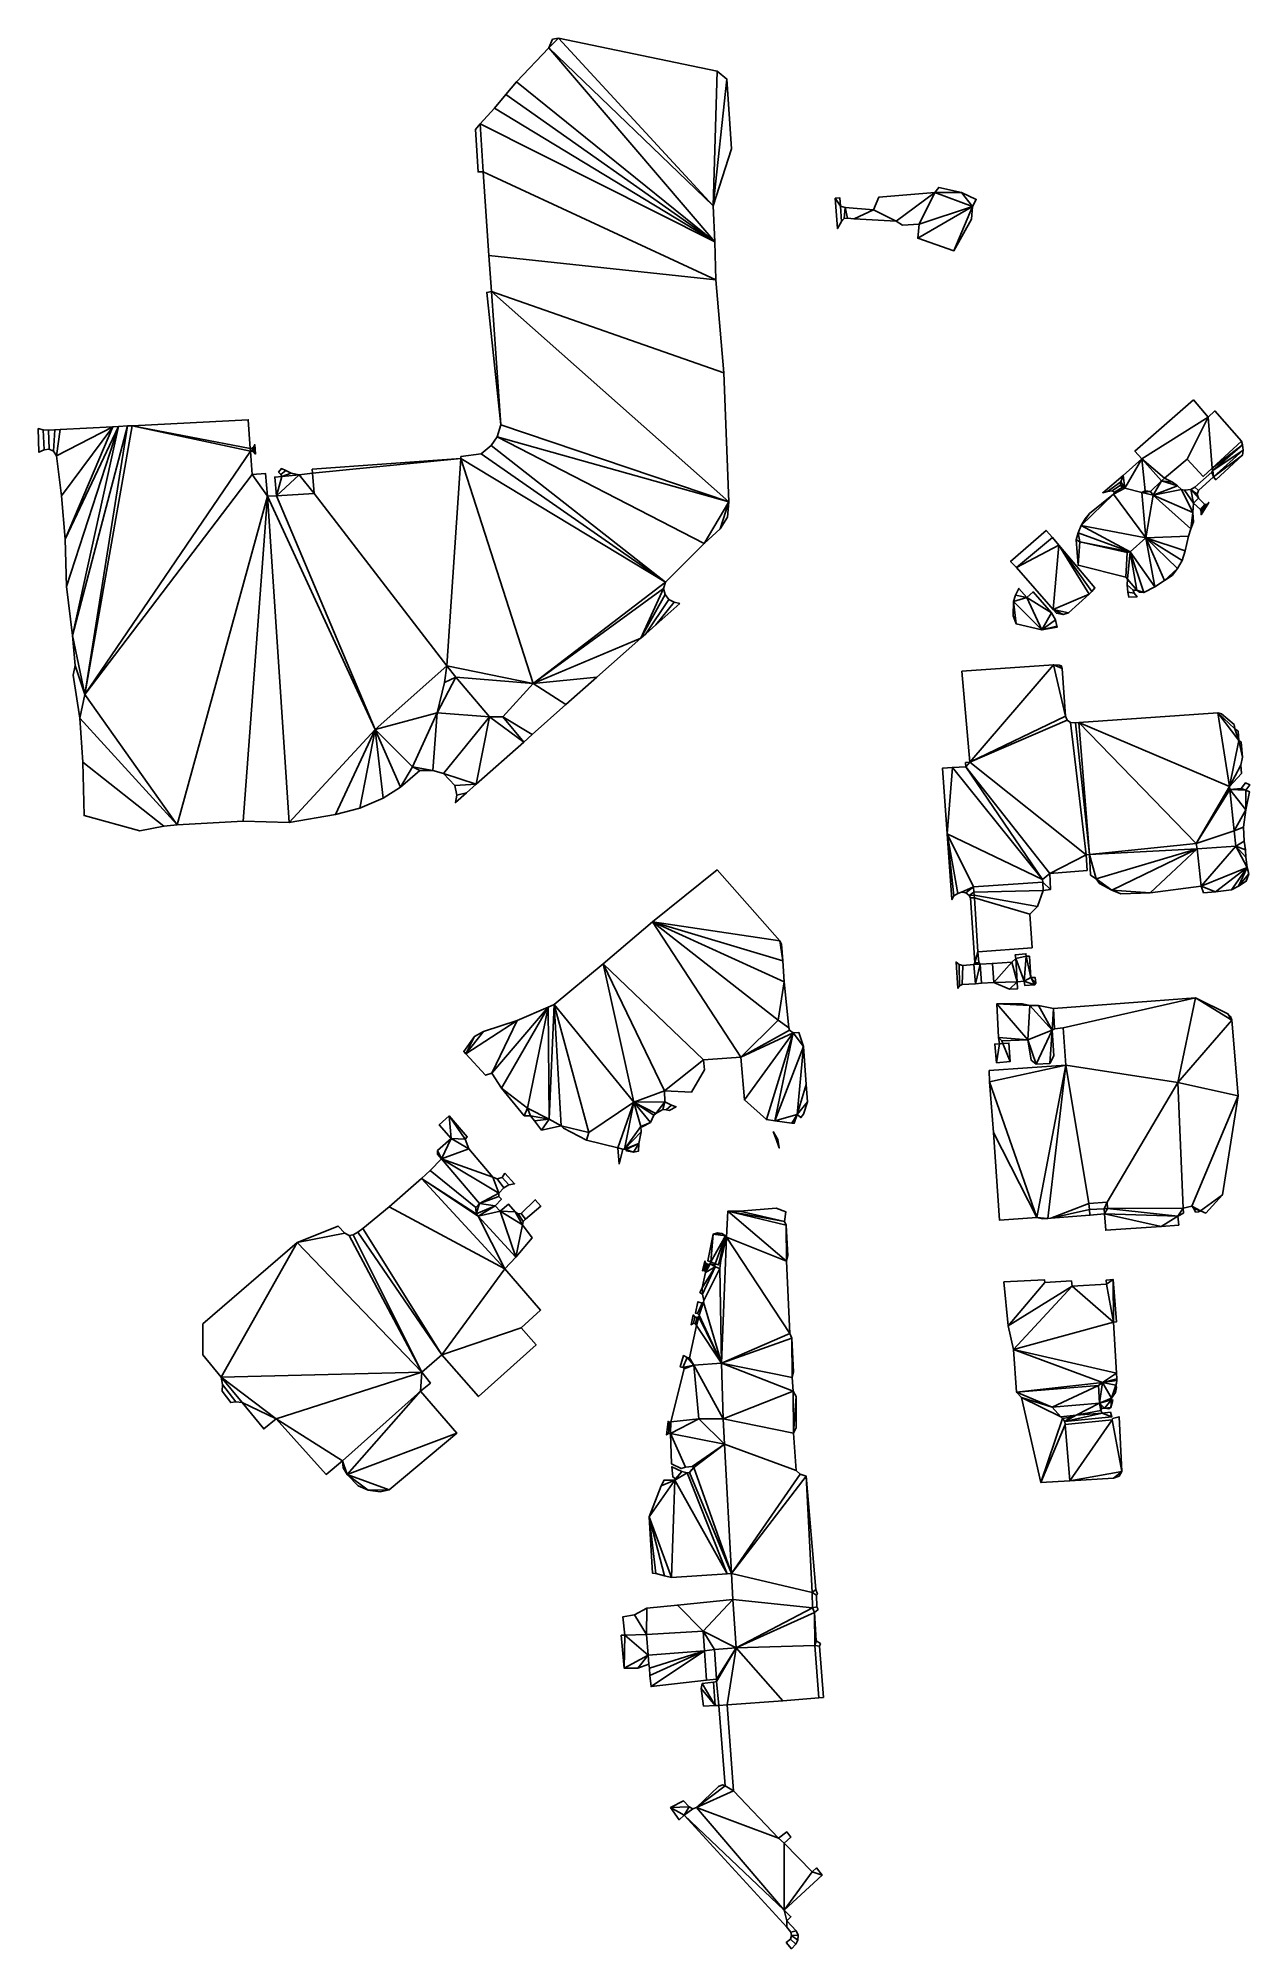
# Model space of a CAD drawing. Extents: x -4222 to 2309, y -9430 to 869.
import ezdxf

# ---------------------------------------------------------------- set-up
doc = ezdxf.new("R2010")
doc.units = 0

msp = doc.modelspace()

# ---------------------------------------------------------------- linework, layer by layer
at = {"layer": 'mg_to_dxf', "color": 250}
for points in [[(-1416.88, 868.84), (-1416.88, 868.84), (-1469.63, 817.84), (-583.5, -34.16)], [(-1416.88, 868.84), (-1416.88, 868.84), (-1449.13, 862.84), (-1469.63, 817.84)], [(-1416.88, 868.84), (-1416.88, 868.84), (-583.5, -34.16), (-561.63, 690.84)], [(-573.74, -228.16), (-1469.63, 817.84), (-1643.86, 634.05)], [(-583.5, -34.16), (-583.5, -34.16), (-1469.63, 817.84), (-573.74, -228.16)], [(-573.74, -228.16), (-1643.86, 634.05), (-1700.97, 564.57)], [(-561.63, 690.84), (-561.63, 690.84), (-583.5, -34.16), (-509.11, 648.83)], [(-583.5, -34.16), (-583.5, -34.16), (-484.23, 272.86), (-509.11, 648.83)], [(-573.74, -228.16), (-1700.97, 564.57), (-1762.82, 491.88)], [(-573.74, -228.16), (-1762.82, 491.88), (-1839.17, 407.53)], [(-1839.17, 407.53), (-1865.2, 376.49), (-1850.31, 147.86), (-1824.11, 148.84)], [(-569.49, -434.15), (-573.74, -228.16), (-1839.17, 407.53), (-1824.11, 148.84)], [(-569.49, -434.15), (-1824.11, 148.84), (-1793.28, -302.04)], [(74.82, 5.83), (102.88, -36.16), (99.74, 7.84)], [(102.88, -36.16), (74.82, 5.83), (86.25, -157.16), (108.63, -119.15)], [(611.75, 37.84), (309.5, 11.84), (281.13, -57.16), (402.63, -118.16)], [(402.63, -118.16), (438, -138.16), (527.5, -133.16), (611.75, 37.84)], [(611.75, 37.84), (611.75, 37.84), (527.5, -133.16), (814.38, -39.16)], [(611.75, 37.84), (611.75, 37.84), (754.63, 37.84), (633, 64.84)], [(814.38, -39.16), (814.38, -39.16), (754.63, 37.84), (611.75, 37.84)], [(814.38, -39.16), (814.38, -39.16), (834.63, -0.16), (754.63, 37.84)], [(127.25, -44.16), (102.88, -36.16), (108.63, -119.15), (122.88, -103.16)], [(127.25, -44.16), (122.88, -103.16), (141.13, -101.16)], [(281.13, -57.16), (127.25, -44.16), (141.13, -101.16), (176.5, -105.16)], [(281.13, -57.16), (176.5, -105.16), (402.63, -118.16)], [(814.38, -39.16), (814.38, -39.16), (519.38, -209.16), (714.75, -277.16)], [(814.38, -39.16), (814.38, -39.16), (527.5, -133.16), (519.38, -209.16)], [(814.38, -39.16), (814.38, -39.16), (714.75, -277.16), (808.63, -107.16)], [(-525.75, -934.16), (-569.49, -434.15), (-1793.28, -302.04), (-1778.94, -497.19)], [(-1728.85, -1215.15), (-1728.85, -1215.15), (-1778.94, -497.19), (-1803.55, -501.18)], [(-498.5, -1631.16), (-498.5, -1631.16), (-1778.94, -497.19), (-1728.85, -1215.15)], [(-498.5, -1631.16), (-498.5, -1631.16), (-525.75, -934.16), (-1778.94, -497.19)], [(2005.25, -1081.16), (1690.38, -1357.16), (1727.94, -1399.2), (2084.88, -1173.16)], [(-4195.88, -1242.16), (-4221.88, -1235.16), (-4218.25, -1363.16), (-4190.5, -1349.16)], [(-3820.13, -1225.16), (-4102.88, -1240.16), (-4123.63, -1383.16)], [(-3820.13, -1225.16), (-4123.63, -1383.16), (-4095.5, -1597.16)], [(-3820.13, -1225.16), (-4095.5, -1597.16), (-4077.13, -1831.16)], [(-3788.88, -1224.16), (-3788.88, -1224.16), (-4077.13, -1831.16), (-4069.38, -2087.16)], [(-3788.88, -1224.16), (-3788.88, -1224.16), (-3820.13, -1225.16), (-4077.13, -1831.16)], [(-4036.88, -2351.16), (-4036.88, -2351.16), (-3788.88, -1224.16), (-4069.38, -2087.16)], [(-3740, -1221.16), (-3740, -1221.16), (-4036.88, -2351.16), (-3970.5, -2668.16)], [(-3740, -1221.16), (-3740, -1221.16), (-3788.88, -1224.16), (-4036.88, -2351.16)], [(-3970.5, -2668.16), (-3970.5, -2668.16), (-3715.38, -1220.16), (-3740, -1221.16)], [(-3077.89, -1357.16), (-3077.89, -1357.16), (-3715.38, -1220.16), (-3970.5, -2668.16)], [(-3078.97, -1342.17), (-3090, -1188.16), (-3715.38, -1220.16)], [(-3077.89, -1357.16), (-3077.89, -1357.16), (-3078.97, -1342.17), (-3715.38, -1220.16)], [(-1747.2, -1280.18), (-1747.2, -1280.18), (-498.5, -1631.16), (-1728.85, -1215.15)], [(1849.75, -1503.16), (1972.5, -1400.16), (2084.88, -1173.16), (1727.94, -1399.2)], [(1972.5, -1400.16), (2057.38, -1493.16), (2106.39, -1448.36), (2084.88, -1173.16)], [(2264.13, -1304.16), (2120.63, -1140.16), (2084.88, -1173.16), (2106.39, -1448.36)], [(-4165.75, -1243.16), (-4195.88, -1242.16), (-4190.5, -1349.16), (-4162.88, -1347.16)], [(-4162.88, -1347.16), (-4139, -1357.16), (-4133, -1242.16), (-4165.75, -1243.16)], [(-4139, -1357.16), (-4123.63, -1383.16), (-4102.88, -1240.16), (-4133, -1242.16)], [(-3068.37, -1357.16), (-3061.37, -1361.16), (-3060.37, -1334.16), (-3067.87, -1341.16)], [(-3061.37, -1361.16), (-3051.43, -1373.16), (-3054.87, -1322.16), (-3060.37, -1334.16)], [(-840.75, -2063.16), (-1779.67, -1326.17), (-1833.94, -1371.7)], [(-840.75, -2063.16), (-631.75, -1854.16), (-1747.2, -1280.18), (-1779.67, -1326.17)], [(-1747.2, -1280.18), (-1747.2, -1280.18), (-631.75, -1854.16), (-498.5, -1631.16)], [(2106.39, -1448.36), (2106.39, -1448.36), (2270.63, -1323.16), (2264.13, -1304.16)], [(2110.13, -1461.16), (2110.13, -1461.16), (2270.63, -1323.16), (2106.39, -1448.36)], [(2273, -1352.16), (2273, -1352.16), (2270.63, -1323.16), (2110.13, -1461.16)], [(-3068.87, -1483.15), (-3077.89, -1357.16), (-3970.5, -2668.16)], [(-3067.87, -1341.16), (-3078.97, -1342.17), (-3077.89, -1357.16), (-3068.37, -1357.16)], [(-2745.18, -1454.2), (-2743.46, -1476.16), (-1942.92, -1396.74)], [(-2019.88, -2514.16), (-1942.92, -1396.74), (-2743.46, -1476.16), (-2734.83, -1586.21)], [(-2019.88, -2514.16), (-2019.88, -2514.16), (-1553.09, -2609.54), (-1942.92, -1396.74)], [(-840.75, -2063.16), (-1833.94, -1371.7), (-1943.38, -1386.37), (-1942.92, -1396.74)], [(-1942.92, -1396.74), (-1942.92, -1396.74), (-1553.09, -2609.54), (-840.75, -2063.16)], [(1728, -1399.16), (1728, -1399.16), (1626.25, -1489.16), (1635, -1556.16)], [(1728, -1399.16), (1635, -1556.16), (1727, -1580.16), (1745.38, -1571.16)], [(1727.94, -1399.2), (1833.38, -1517.16), (1849.75, -1503.16)], [(1833.38, -1517.16), (1728, -1399.16), (1745.38, -1571.16), (1773.88, -1575.16)], [(2110.13, -1461.16), (2110.13, -1461.16), (2114.5, -1496.16), (2273, -1352.16)], [(2273, -1352.16), (2273, -1352.16), (2114.5, -1496.16), (2269.13, -1379.16)], [(2269.13, -1379.16), (2269.13, -1379.16), (2114.5, -1496.16), (2125.88, -1511.16)], [(-3970.5, -2668.16), (-3473.63, -3371.16), (-2986.5, -1600.05), (-3068.87, -1483.15)], [(-2986.5, -1600.05), (-2995.88, -1478.2), (-3068.87, -1483.15)], [(-2908.89, -1493.15), (-2946.76, -1497.14), (-2936.83, -1597.28)], [(-2936.83, -1597.28), (-2936.83, -1597.28), (-2814.82, -1485.09), (-2908.89, -1493.15)], [(-2936.83, -1597.28), (-2936.83, -1597.28), (-2734.83, -1586.21), (-2814.82, -1485.09)], [(-2886.55, -1462.18), (-2910.5, -1451.14), (-2926.26, -1471.14), (-2913.76, -1483.14)], [(-2858.4, -1475.37), (-2886.55, -1462.18), (-2913.76, -1483.14), (-2908.89, -1493.15)], [(-2908.89, -1493.15), (-2908.89, -1493.15), (-2814.82, -1485.09), (-2858.4, -1475.37)], [(-2734.83, -1586.21), (-2743.5, -1476.16), (-2814.82, -1485.09)], [(1613.25, -1522.16), (1626.25, -1489.16), (1517, -1581.16), (1542.75, -1574.16)], [(1612.63, -1541.16), (1613.25, -1522.16), (1542.75, -1574.16), (1567.13, -1571.16)], [(1622, -1552.16), (1612.63, -1541.16), (1567.13, -1571.16), (1579.13, -1578.16)], [(1635, -1556.16), (1635, -1556.16), (1613.25, -1522.16), (1612.63, -1541.16)], [(1635, -1556.16), (1635, -1556.16), (1612.63, -1541.16), (1622, -1552.16)], [(1635, -1556.16), (1635, -1556.16), (1626.25, -1489.16), (1613.25, -1522.16)], [(1833.38, -1517.16), (1773.88, -1575.16), (1789.13, -1595.16)], [(1833.38, -1517.16), (1833.38, -1517.16), (1789.13, -1595.16), (1920.25, -1544.16)], [(1789.13, -1595.16), (1789.13, -1595.16), (1940.88, -1563.16), (1920.25, -1544.16)], [(1849.75, -1503.16), (1849.75, -1503.16), (1833.38, -1517.16), (1892.13, -1524.16)], [(1833.38, -1517.16), (1833.38, -1517.16), (1920.25, -1544.16), (1892.13, -1524.16)], [(2033.63, -1569.16), (2114.5, -1496.16), (2104.38, -1471.16), (2012.63, -1551.16)], [(2110.13, -1461.16), (2110.13, -1461.16), (2104.38, -1471.16), (2114.5, -1496.16)], [(-3473.63, -3371.16), (-3116.25, -3351.16), (-2986.5, -1600.05)], [(-3116.25, -3351.16), (-2868.25, -3359.16), (-2986.5, -1600.05)], [(-2986.5, -1600.05), (-2986.5, -1600.05), (-2404.75, -2858.16), (-2936.82, -1597.32)], [(-2868.25, -3359.16), (-2868.25, -3359.16), (-2404.75, -2858.16), (-2986.5, -1600.05)], [(-2734.83, -1586.21), (-2936.82, -1597.32), (-2404.75, -2858.16), (-2019.88, -2514.16)], [(-631.75, -1854.16), (-631.75, -1854.16), (-546.25, -1775.16), (-498.5, -1631.16)], [(-498.5, -1631.16), (-498.5, -1631.16), (-546.25, -1775.16), (-507, -1713.16)], [(1574.63, -1588.16), (1574.63, -1588.16), (1399.88, -1758.16), (1748.63, -1824.16)], [(1445.88, -1693.16), (1445.88, -1693.16), (1399.88, -1758.16), (1574.63, -1588.16)], [(1635, -1556.16), (1622, -1552.16), (1579.13, -1578.16), (1574.63, -1588.16)], [(1574.63, -1588.16), (1748.63, -1824.16), (1727, -1580.16), (1635, -1556.16)], [(1727, -1580.16), (1727, -1580.16), (1773.88, -1575.16), (1745.38, -1571.16)], [(1727, -1580.16), (1727, -1580.16), (1789.13, -1595.16), (1773.88, -1575.16)], [(1748.63, -1824.16), (1748.63, -1824.16), (1789.13, -1595.16), (1727, -1580.16)], [(1978.25, -1815.16), (1991.25, -1775.16), (1789.13, -1595.16), (1748.63, -1824.16)], [(1789.13, -1595.16), (1789.13, -1595.16), (2002.38, -1688.16), (1940.88, -1563.16)], [(1991.25, -1775.16), (1991.25, -1775.16), (2002.38, -1688.16), (1789.13, -1595.16)], [(2002.38, -1688.16), (2006.5, -1637.16), (1956.88, -1568.16), (1940.88, -1563.16)], [(2006.5, -1637.16), (2006.5, -1637.16), (1991.75, -1564.16), (1956.88, -1568.16)], [(2025.88, -1589.16), (2033.63, -1569.16), (2012.63, -1551.16), (1991.75, -1564.16)], [(2032.25, -1610.16), (2032.25, -1610.16), (1991.75, -1564.16), (2006.5, -1637.16)], [(2032.25, -1610.16), (2032.25, -1610.16), (2025.88, -1589.16), (1991.75, -1564.16)], [(2066.63, -1645.16), (2032.25, -1610.16), (2006.5, -1637.16), (2043.63, -1672.16)], [(2043.63, -1672.16), (2046.13, -1676.16), (2072.25, -1644.16), (2066.63, -1645.16)], [(2046.13, -1676.16), (2048, -1685.16), (2078.75, -1642.16), (2072.25, -1644.16)], [(2048, -1685.16), (2046.63, -1700.16), (2087.88, -1633.16), (2078.75, -1642.16)], [(1445.88, -1693.16), (1445.88, -1693.16), (1422, -1722.16), (1399.88, -1758.16)], [(1991.25, -1775.16), (1991.25, -1775.16), (2006.25, -1738.16), (2002.38, -1688.16)], [(1244.88, -1822.16), (1211.25, -1784.16), (1020, -1951.16), (1050.88, -1985.16)], [(1280.75, -1864.16), (1244.88, -1822.16), (1050.88, -1985.16)], [(1393.25, -1845.16), (1393.25, -1845.16), (1383.25, -1798.16), (1373.38, -1835.16)], [(1393.25, -1845.16), (1373.38, -1835.16), (1383.5, -1972.16)], [(1663.88, -1899.16), (1663.88, -1899.16), (1399.88, -1758.16), (1383.25, -1798.16)], [(1663.88, -1899.16), (1663.88, -1899.16), (1383.25, -1798.16), (1393.25, -1845.16)], [(1383.5, -1972.16), (1641.5, -2036.16), (1648.25, -1903.16), (1393.25, -1845.16)], [(1663.88, -1899.16), (1663.88, -1899.16), (1393.25, -1845.16), (1648.25, -1903.16)], [(1748.63, -1824.16), (1748.63, -1824.16), (1399.88, -1758.16), (1663.88, -1899.16)], [(1663.88, -1899.16), (1663.88, -1899.16), (1797.75, -2089.16), (1748.63, -1824.16)], [(1978.25, -1815.16), (1978.25, -1815.16), (1748.63, -1824.16), (1960.75, -1895.16)], [(1748.63, -1824.16), (1748.63, -1824.16), (1944.13, -1947.16), (1960.75, -1895.16)], [(1748.63, -1824.16), (1748.63, -1824.16), (1920.38, -1989.16), (1944.13, -1947.16)], [(1849.88, -2055.16), (1849.88, -2055.16), (1920.38, -1989.16), (1748.63, -1824.16)], [(1748.63, -1824.16), (1748.63, -1824.16), (1797.75, -2089.16), (1849.88, -2055.16)], [(1248.88, -2210.16), (1248.88, -2210.16), (1280.75, -1864.16), (1050.88, -1985.16)], [(1442.88, -2128.16), (1442.88, -2128.16), (1280.75, -1864.16), (1248.88, -2210.16)], [(1442.88, -2128.16), (1442.88, -2128.16), (1456.88, -2113.16), (1280.75, -1864.16)], [(1456.88, -2113.16), (1474.75, -2093.16), (1280.75, -1864.16)], [(1663.88, -1899.16), (1648.25, -1903.16), (1641.5, -2036.16), (1649.75, -2047.16)], [(1699.63, -2106.16), (1663.88, -1899.16), (1649.75, -2047.16)], [(1663.88, -1899.16), (1663.88, -1899.16), (1738.13, -2119.16), (1797.75, -2089.16)], [(1699.63, -2106.16), (1699.63, -2106.16), (1738.13, -2119.16), (1663.88, -1899.16)], [(1649.75, -2047.16), (1648.63, -2077.16), (1681.25, -2107.16), (1699.63, -2106.16)], [(1849.88, -2055.16), (1849.88, -2055.16), (1890.25, -2027.16), (1920.38, -1989.16)], [(-850.63, -2098.16), (-840.75, -2063.16), (-1553.09, -2609.54)], [(-1553.09, -2609.54), (-1553.09, -2609.54), (-974.14, -2365.61), (-850.63, -2098.16)], [(-850.63, -2098.16), (-850.63, -2098.16), (-974.14, -2365.61), (-842.5, -2130.16)], [(-822.13, -2156.16), (-842.5, -2130.16), (-974.14, -2365.61), (-946.46, -2341.05)], [(-891.7, -2292.49), (-794.5, -2171.16), (-822.13, -2156.16), (-946.46, -2341.05)], [(1108.13, -2146.16), (1108.13, -2146.16), (1047.13, -2134.16), (1035.63, -2167.16)], [(1187.63, -2321.16), (1187.63, -2321.16), (1108.13, -2146.16), (1035.63, -2167.16)], [(1108.13, -2146.16), (1108.13, -2146.16), (1064.63, -2097.16), (1047.13, -2134.16)], [(1108.13, -2146.16), (1108.13, -2146.16), (1240, -2228.16), (1141.25, -2115.16)], [(1108.13, -2146.16), (1108.13, -2146.16), (1187.63, -2321.16), (1240, -2228.16)], [(1442.88, -2128.16), (1442.88, -2128.16), (1248.88, -2210.16), (1332, -2229.16)], [(1685.75, -2122.16), (1681.25, -2107.16), (1648.63, -2077.16), (1652.63, -2117.16)], [(1652.63, -2117.16), (1657, -2144.16), (1702.13, -2142.16), (1685.75, -2122.16)], [(1699.63, -2106.16), (1699.63, -2106.16), (1714.13, -2118.16), (1738.13, -2119.16)], [(-763.94, -2179.16), (-794.5, -2171.16), (-891.7, -2292.49)], [(1049.5, -2287.16), (1049.5, -2287.16), (1035.63, -2167.16), (1033.88, -2244.16)], [(1187.63, -2321.16), (1187.63, -2321.16), (1035.63, -2167.16), (1049.5, -2287.16)], [(1187.63, -2321.16), (1187.63, -2321.16), (1261.63, -2266.16), (1240, -2228.16)], [(1248.88, -2210.16), (1248.88, -2210.16), (1302.75, -2237.16), (1332, -2229.16)], [(1248.88, -2210.16), (1248.88, -2210.16), (1267.13, -2231.16), (1302.75, -2237.16)], [(-3970.5, -2668.16), (-3970.5, -2668.16), (-4036.88, -2351.16), (-4022, -2513.16)], [(-1553.09, -2609.54), (-1553.09, -2609.54), (-1210.18, -2574.96), (-974.14, -2365.61)], [(1187.63, -2321.16), (1187.63, -2321.16), (1269.75, -2300.16), (1261.63, -2266.16)], [(1187.63, -2321.16), (1271.25, -2306.16), (1269.75, -2300.16)], [(-4022, -2513.16), (-4034, -2565.16), (-3997.13, -2797.16), (-3970.5, -2668.16)], [(-2071.63, -2767.16), (-2031.75, -2604.16), (-2019.88, -2514.16), (-2404.75, -2858.16)], [(-1971.38, -2576.16), (-2019.88, -2514.16), (-2031.75, -2604.16)], [(-2019.88, -2514.16), (-2019.88, -2514.16), (-1971.38, -2576.16), (-1553.09, -2609.54)], [(756.88, -2543.16), (756.88, -2543.16), (800.75, -3034.16), (1251, -2508.16)], [(800.75, -3034.16), (800.75, -3034.16), (1316.25, -2786.16), (1251, -2508.16)], [(1251, -2508.16), (1251, -2508.16), (1297.38, -2529.16), (1281, -2511.16)], [(1316.25, -2786.16), (1316.25, -2786.16), (1297.38, -2529.16), (1251, -2508.16)], [(1281, -2511.16), (1281, -2511.16), (1297.38, -2529.16), (1293.63, -2515.16)], [(-3970.5, -2668.16), (-3997.13, -2797.16), (-3473.63, -3371.16)], [(-2031.75, -2604.16), (-2071.63, -2767.16), (-1971.38, -2576.16)], [(-2071.63, -2767.16), (-1788.9, -2790.17), (-1971.38, -2576.16)], [(-1553.09, -2609.54), (-1971.38, -2576.16), (-1788.9, -2790.17), (-1716.47, -2789.16)], [(-1377.61, -2723.47), (-1553.09, -2609.54), (-1716.47, -2789.16), (-1558.43, -2883.85)], [(-1553.09, -2609.54), (-1377.61, -2723.47), (-1210.18, -2574.96)], [(-2071.63, -2767.16), (-2071.63, -2767.16), (-2404.75, -2858.16), (-2204, -3059.16)], [(-2071.63, -2767.16), (-2071.63, -2767.16), (-2204, -3059.16), (-2095, -3078.2)], [(-2095, -3078.2), (-2037.75, -3095.21), (-1788.9, -2790.17), (-2071.63, -2767.16)], [(2200.5, -3164.16), (2200.5, -3164.16), (2137.25, -2768.16), (1388, -2820.16)], [(2251, -2916.16), (2251, -2916.16), (2137.25, -2768.16), (2200.5, -3164.16)], [(2251, -2916.16), (2251, -2916.16), (2229.13, -2853.16), (2137.25, -2768.16)], [(2229.13, -2853.16), (2225.63, -2831.16), (2156.13, -2773.16), (2137.25, -2768.16)], [(-3997.13, -2797.16), (-3982, -3033.16), (-3544.63, -3379.16), (-3473.63, -3371.16)], [(-2868.25, -3359.16), (-2868.25, -3359.16), (-2619.13, -3315.16), (-2404.75, -2858.16)], [(-2619.13, -3315.16), (-2619.13, -3315.16), (-2488.38, -3281.16), (-2404.75, -2858.16)], [(-2404.75, -2858.16), (-2404.75, -2858.16), (-2488.38, -3281.16), (-2362.63, -3228.16)], [(-2404.75, -2858.16), (-2404.75, -2858.16), (-2268.63, -3169.16), (-2204, -3059.16)], [(-2404.75, -2858.16), (-2404.75, -2858.16), (-2362.63, -3228.16), (-2268.63, -3169.16)], [(-1860.97, -3152.18), (-1860.97, -3152.18), (-1788.9, -2790.17), (-2037.75, -3095.21)], [(-1604.82, -2924.99), (-1604.82, -2924.99), (-1788.9, -2790.17), (-1860.97, -3152.18)], [(-1604.82, -2924.99), (-1604.82, -2924.99), (-1716.47, -2789.16), (-1788.9, -2790.17)], [(-1558.43, -2883.85), (-1716.47, -2789.16), (-1604.82, -2924.99)], [(1325.38, -2807.16), (1316.25, -2786.16), (800.75, -3034.16)], [(1343.63, -2820.16), (1325.38, -2807.16), (800.75, -3034.16), (1427.88, -3533.16)], [(1369.38, -2821.16), (1343.63, -2820.16), (1427.88, -3533.16), (1445.63, -3531.16)], [(1388, -2820.16), (1369.38, -2821.16), (1445.63, -3531.16)], [(1388, -2820.16), (1388, -2820.16), (2019.63, -3472.16), (2200.5, -3164.16)], [(1388, -2820.16), (1388, -2820.16), (1445.63, -3531.16), (2019.63, -3472.16)], [(2251, -2916.16), (2246.88, -2867.16), (2229.13, -2853.16)], [(2200.5, -3164.16), (2260.25, -3050.16), (2270.25, -3006.16), (2251, -2916.16)], [(2270.25, -3006.16), (2262.13, -2925.16), (2251, -2916.16)], [(-3982, -3033.16), (-3974.5, -3321.16), (-3673.63, -3403.16), (-3544.63, -3379.16)], [(-2268.63, -3169.16), (-2164.63, -3078.16), (-2204, -3059.16)], [(-2095, -3078.2), (-2095, -3078.2), (-2204, -3059.16), (-2164.63, -3078.16)], [(706, -3062.16), (653.38, -3065.16), (678.25, -3419.66)], [(678.25, -3419.66), (678.25, -3419.66), (1192.38, -3666.16), (706, -3062.16)], [(706, -3062.16), (706, -3062.16), (1192.38, -3666.16), (779.38, -3059.16)], [(800.75, -3034.16), (776.88, -3036.16), (779.38, -3059.16)], [(800.75, -3034.16), (779.38, -3059.16), (1232.13, -3634.16), (1427.88, -3533.16)], [(779.38, -3059.16), (779.38, -3059.16), (1192.38, -3666.16), (1232.13, -3634.16)], [(2200.5, -3164.16), (2264, -3094.16), (2260.25, -3050.16)], [(-1860.97, -3152.18), (-1860.97, -3152.18), (-2037.75, -3095.21), (-1975.65, -3159.19)], [(-1975.65, -3159.19), (-1965, -3212.16), (-1913.4, -3198.68), (-1860.97, -3152.18)], [(2200.5, -3164.16), (2200.5, -3164.16), (2019.63, -3472.16), (2202.14, -3180.16)], [(2019.63, -3472.16), (2225.1, -3404.17), (2202.14, -3180.16)], [(2287.25, -3185.16), (2287.25, -3185.16), (2263.5, -3175.16), (2202.14, -3180.16)], [(2287.5, -3291.16), (2287.5, -3291.16), (2202.14, -3180.16), (2225.13, -3404.16)], [(2287.25, -3185.16), (2287.25, -3185.16), (2202.14, -3180.16), (2287.5, -3291.16)], [(2287.25, -3185.16), (2309.25, -3155.16), (2285.63, -3145.16), (2263.5, -3175.16)], [(2287.5, -3291.16), (2307.88, -3194.16), (2287.25, -3185.16)], [(-1965, -3212.16), (-1972.56, -3251.16), (-1913.4, -3198.68)], [(2287.5, -3291.16), (2287.5, -3291.16), (2225.13, -3404.16), (2274.63, -3384.16)], [(2279.25, -3459.16), (2274.63, -3384.16), (2225.13, -3404.16), (2233.5, -3486.16)], [(678.25, -3419.66), (819.13, -3706.16), (1193.75, -3680.16), (1192.38, -3666.16)], [(678.25, -3419.66), (703.13, -3774.16), (714.63, -3754.16)], [(734.75, -3742.16), (754.5, -3735.16), (819.13, -3706.16), (678.25, -3419.66)], [(678.25, -3419.66), (714.63, -3754.16), (734.75, -3742.16)], [(2024.75, -3501.16), (2024.75, -3501.16), (2019.63, -3472.16), (1445.63, -3531.16)], [(2024.75, -3501.16), (2024.75, -3501.16), (1445.63, -3531.16), (1481.13, -3662.16)], [(2024.75, -3501.16), (2024.75, -3501.16), (1481.13, -3662.16), (1565.75, -3724.16)], [(1772.63, -3737.16), (1772.63, -3737.16), (2024.75, -3501.16), (1565.75, -3724.16)], [(2046.25, -3702.16), (2046.25, -3702.16), (2024.75, -3501.16), (1772.63, -3737.16)], [(2024.75, -3501.16), (2233.5, -3486.16), (2225.1, -3404.17), (2019.63, -3472.16)], [(2046.25, -3702.16), (2046.25, -3702.16), (2233.5, -3486.16), (2024.75, -3501.16)], [(2294.5, -3601.16), (2294.5, -3601.16), (2233.5, -3486.16), (2046.25, -3702.16)], [(2285.5, -3506.16), (2279.25, -3459.16), (2233.5, -3486.16)], [(2294.5, -3601.16), (2294.5, -3601.16), (2288, -3546.16), (2233.5, -3486.16)], [(2288, -3546.16), (2285.5, -3506.16), (2233.5, -3486.16)], [(1232.13, -3634.16), (1432.13, -3617.16), (1427.88, -3533.16)], [(1481.13, -3662.16), (1481.13, -3662.16), (1445.63, -3531.16), (1450.63, -3642.16)], [(2046.25, -3702.16), (2046.25, -3702.16), (2125.25, -3733.16), (2294.5, -3601.16)], [(2294.5, -3601.16), (2294.5, -3601.16), (2125.25, -3733.16), (2210.25, -3721.16)], [(2294.5, -3601.16), (2294.5, -3601.16), (2210.25, -3721.16), (2248.75, -3702.16)], [(2303.75, -3635.16), (2303.75, -3635.16), (2294.5, -3601.16), (2248.75, -3702.16)], [(-910.13, -3894.16), (-910.13, -3894.16), (-224.88, -3997.16), (-561.88, -3614.16)], [(754.5, -3735.16), (778.25, -3738.16), (819.13, -3706.16)], [(778.25, -3738.16), (797.13, -3752.16), (821.75, -3735.16), (819.13, -3706.16)], [(1195.88, -3726.16), (1193.75, -3680.16), (819.13, -3706.16), (821.75, -3735.16)], [(1234.25, -3720.16), (1232.13, -3634.16), (1192.38, -3666.16), (1193.75, -3680.16)], [(1195.88, -3726.16), (1234.25, -3720.16), (1193.75, -3680.16)], [(1565.75, -3724.16), (1565.75, -3724.16), (1481.13, -3662.16), (1498.75, -3688.16)], [(2046.25, -3702.16), (2046.25, -3702.16), (2059.75, -3737.16), (2125.25, -3733.16)], [(2303.75, -3635.16), (2303.75, -3635.16), (2248.75, -3702.16), (2288.88, -3675.16)], [(797.13, -3752.16), (823.25, -3751.16), (821.75, -3735.16)], [(797.13, -3752.16), (803.75, -3765.16), (824.5, -3765.16), (823.25, -3751.16)], [(844.03, -4055.16), (824.5, -3765.16), (803.75, -3765.16), (827.88, -4115.16)], [(1164.13, -3811.16), (1195.88, -3726.16), (821.75, -3735.16), (823.25, -3751.16)], [(1123.13, -3853.16), (1164.13, -3811.16), (823.25, -3751.16), (824.5, -3765.16)], [(824.5, -3765.16), (844.03, -4055.16), (1135.38, -4034.16), (1123.13, -3853.16)], [(1772.63, -3737.16), (1772.63, -3737.16), (1565.75, -3724.16), (1614, -3743.16)], [(-910.13, -3894.16), (-1175.88, -4121.16), (-636.25, -4638.16), (-434.13, -4623.16)], [(-207.13, -4105.16), (-207.13, -4105.16), (-910.13, -3894.16), (-200.38, -4218.16)], [(-910.13, -3894.16), (-910.13, -3894.16), (-232.5, -4424.16), (-200.38, -4218.16)], [(-910.13, -3894.16), (-910.13, -3894.16), (-434.13, -4623.16), (-232.5, -4424.16)], [(-910.13, -3894.16), (-910.13, -3894.16), (-207.13, -4105.16), (-224.88, -3997.16)], [(-224.88, -3997.16), (-224.88, -3997.16), (-207.13, -4105.16), (-216, -4015.16)], [(742, -4125.16), (726, -4111.16), (735.63, -4252.16), (744.88, -4239.16)], [(822.13, -4125.16), (822.13, -4125.16), (848, -4114.16), (827.88, -4115.16)], [(822.13, -4125.16), (822.13, -4125.16), (855.25, -4123.16), (848, -4114.16)], [(848, -4114.16), (844.03, -4055.16), (827.88, -4115.16)], [(921.88, -4118.16), (855.25, -4123.16), (863, -4225.16), (929.5, -4221.16)], [(1027.13, -4112.16), (1027.13, -4112.16), (921.88, -4118.16), (929.5, -4221.16)], [(1027.13, -4112.16), (1027.13, -4112.16), (929.5, -4221.16), (1054.38, -4218.16)], [(1054.38, -4218.16), (1054.38, -4218.16), (1047.5, -4091.16), (1027.13, -4112.16)], [(1104.25, -4080.16), (1102.5, -4066.16), (1045.38, -4072.16), (1047.5, -4091.16)], [(1093.88, -4214.16), (1093.88, -4214.16), (1104.25, -4080.16), (1047.5, -4091.16)], [(1093.88, -4214.16), (1093.88, -4214.16), (1047.5, -4091.16), (1054.38, -4218.16)], [(1129.63, -4194.16), (1129.63, -4194.16), (1104.25, -4080.16), (1093.88, -4214.16)], [(1129.63, -4194.16), (1129.63, -4194.16), (1121.25, -4080.16), (1104.25, -4080.16)], [(-1175.88, -4121.16), (-1175.88, -4121.16), (-1440.88, -4339.16), (-1011.38, -4867.16)], [(-636.25, -4638.16), (-636.25, -4638.16), (-1175.88, -4121.16), (-846.5, -4806.16)], [(-1175.88, -4121.16), (-1175.88, -4121.16), (-1011.38, -4867.16), (-846.5, -4806.16)], [(-176, -4465.16), (-200.38, -4218.16), (-232.5, -4424.16)], [(744.88, -4239.16), (758, -4232.16), (762.38, -4130.16), (742, -4125.16)], [(758, -4232.16), (830, -4228.16), (822.13, -4125.16), (762.38, -4130.16)], [(830, -4228.16), (830, -4228.16), (855.25, -4123.16), (822.13, -4125.16)], [(830, -4228.16), (830, -4228.16), (863, -4225.16), (855.25, -4123.16)], [(1054.38, -4218.16), (1054.38, -4218.16), (929.5, -4221.16), (1013.13, -4257.16)], [(1054.38, -4218.16), (1054.38, -4218.16), (1013.13, -4257.16), (1057.25, -4255.16)], [(1093.88, -4214.16), (1093.88, -4214.16), (1149.25, -4234.16), (1129.63, -4194.16)], [(1093.88, -4214.16), (1093.88, -4214.16), (1096.88, -4238.16), (1149.25, -4234.16)], [(1129.63, -4194.16), (1129.63, -4194.16), (1155.13, -4225.16), (1152.13, -4194.16)], [(1129.63, -4194.16), (1129.63, -4194.16), (1149.25, -4234.16), (1155.13, -4225.16)], [(2017.38, -4303.16), (1250.5, -4362.16), (1255.63, -4471.16), (1303.75, -4465.16)], [(2017.38, -4303.16), (1303.75, -4465.16), (1317, -4666.16), (1922.25, -4761.16)], [(1922.25, -4761.16), (1922.25, -4761.16), (2212.13, -4425.16), (2017.38, -4303.16)], [(2017.38, -4303.16), (2017.38, -4303.16), (2212.13, -4425.16), (2190.13, -4391.16)], [(-1640.88, -4426.16), (-1640.88, -4426.16), (-1820.75, -4486.16), (-1916.25, -4606.16)], [(-1640.88, -4426.16), (-1916.25, -4606.16), (-1810.63, -4721.16), (-1776.75, -4710.16)], [(-1472.38, -4355.16), (-1472.38, -4355.16), (-1776.75, -4710.16), (-1724.5, -4791.16)], [(-1472.38, -4355.16), (-1472.38, -4355.16), (-1640.88, -4426.16), (-1776.75, -4710.16)], [(-1584.88, -4898.16), (-1584.88, -4898.16), (-1472.38, -4355.16), (-1724.5, -4791.16)], [(-1472.38, -4355.16), (-1584.88, -4898.16), (-1466.75, -4958.16)], [(-1440.88, -4339.16), (-1440.88, -4339.16), (-1472.38, -4355.16), (-1466.75, -4958.16)], [(-1403.5, -4993.16), (-1403.5, -4993.16), (-1440.88, -4339.16), (-1466.75, -4958.16)], [(-1440.88, -4339.16), (-1253.38, -5029.16), (-1011.38, -4867.16)], [(-1253.38, -5029.16), (-1253.38, -5029.16), (-1440.88, -4339.16), (-1403.5, -4993.16)], [(-171.75, -4478.16), (-176, -4465.16), (-232.5, -4424.16), (-434.13, -4623.16)], [(1113.25, -4531.16), (1113.25, -4531.16), (945.88, -4336.16), (955.13, -4518.16)], [(1124.13, -4345.16), (1124.13, -4345.16), (945.88, -4336.16), (1113.25, -4531.16)], [(1124.13, -4345.16), (1124.13, -4345.16), (1083.63, -4337.16), (945.88, -4336.16)], [(1113.25, -4531.16), (1113.25, -4531.16), (1244, -4478.16), (1124.13, -4345.16)], [(1124.13, -4345.16), (1124.13, -4345.16), (1244, -4478.16), (1169.38, -4345.16)], [(1169.38, -4345.16), (1169.38, -4345.16), (1244, -4478.16), (1250.5, -4362.16)], [(1250.5, -4362.16), (1250.5, -4362.16), (1244, -4478.16), (1255.63, -4471.16)], [(1922.25, -4761.16), (1922.25, -4761.16), (2247.25, -4833.16), (2212.13, -4425.16)], [(2190.13, -4391.16), (2190.13, -4391.16), (2212.13, -4425.16), (2204.75, -4405.16)], [(-1916.25, -4606.16), (-1916.25, -4606.16), (-1870, -4512.16), (-1928.25, -4593.16)], [(-1916.25, -4606.16), (-1916.25, -4606.16), (-1820.75, -4486.16), (-1870, -4512.16)], [(-434.13, -4623.16), (-434.13, -4623.16), (-151.38, -4493.16), (-171.75, -4478.16)], [(-415, -4854.16), (-415, -4854.16), (-151.38, -4493.16), (-434.13, -4623.16)], [(-296.63, -4960.16), (-296.63, -4960.16), (-151.38, -4493.16), (-415, -4854.16)], [(-251.88, -4966.16), (-251.88, -4966.16), (-151.38, -4493.16), (-296.63, -4960.16)], [(-251.88, -4966.16), (-251.88, -4966.16), (-96.77, -4566.14), (-151.38, -4493.16)], [(-96.77, -4566.1), (-122.38, -4490.16), (-151.38, -4493.16), (-96.77, -4566.14)], [(1113.25, -4531.16), (1113.25, -4531.16), (955.13, -4518.16), (972.25, -4536.16)], [(955.13, -4518.16), (960.75, -4551.16), (978.75, -4550.16), (972.25, -4536.16)], [(1113.25, -4531.16), (1113.25, -4531.16), (1157.25, -4662.16), (1244, -4478.16)], [(1113.25, -4531.16), (1113.25, -4531.16), (1131.38, -4640.16), (1157.25, -4662.16)], [(1244, -4478.16), (1244, -4478.16), (1157.25, -4662.16), (1231.25, -4657.16)], [(1244, -4478.16), (1244, -4478.16), (1231.25, -4657.16), (1253.75, -4616.16)], [(-130.38, -4933.16), (-130.38, -4933.16), (-96.77, -4566.14), (-251.88, -4966.16)], [(-130.38, -4933.16), (-130.38, -4933.16), (-82.41, -4770.4), (-96.77, -4566.14)], [(960.75, -4551.16), (934.63, -4553.16), (943.88, -4654.16)], [(978.75, -4550.16), (960.75, -4551.16), (943.88, -4654.16), (1018, -4647.16)], [(1018, -4647.16), (1011.13, -4548.16), (978.75, -4550.16)], [(-846.5, -4806.16), (-701, -4813.16), (-630.75, -4692.16), (-636.25, -4638.16)], [(1317, -4666.16), (904.63, -4696.16), (906.88, -4757.16)], [(906.88, -4757.16), (906.88, -4757.16), (1161.88, -5488.16), (1317, -4666.16)], [(1317, -4666.16), (1317, -4666.16), (1161.88, -5488.16), (1221.45, -5493.18)], [(1221.45, -5493.18), (1236.63, -5492.16), (1442.25, -5413.16), (1317, -4666.16)], [(1442.25, -5413.16), (1540, -5406.16), (1922.25, -4761.16), (1317, -4666.16)], [(-1584.88, -4898.16), (-1724.5, -4791.16), (-1602.25, -4940.16)], [(-1011.38, -4867.16), (-1011.38, -4867.16), (-843.25, -4865.16), (-846.5, -4806.16)], [(-75.75, -4865.16), (-82.41, -4770.4), (-130.38, -4933.16)], [(906.88, -4757.16), (906.88, -4757.16), (928.5, -5029.16), (1161.88, -5488.16)], [(1540, -5406.16), (1542.63, -5440.16), (1950.38, -5437.16), (1922.25, -4761.16)], [(1950.38, -5437.16), (1996.88, -5426.16), (2247.25, -4833.16), (1922.25, -4761.16)], [(1996.88, -5426.16), (2043.13, -5452.16), (2161.63, -5365.16), (2247.25, -4833.16)], [(-1995.63, -5062.16), (-1995.63, -5062.16), (-2007, -4940.16), (-2060, -4988.16)], [(-1920.38, -5065.16), (-1920.38, -5065.16), (-2007, -4940.16), (-1995.63, -5062.16)], [(-1920.38, -5065.16), (-1920.38, -5065.16), (-1909.5, -5053.16), (-2007, -4940.16)], [(-1602.25, -4940.16), (-1567.63, -4940.16), (-1584.88, -4898.16)], [(-1584.88, -4898.16), (-1567.63, -4940.16), (-1466.75, -4958.16)], [(-1466.75, -4958.16), (-1567.63, -4940.16), (-1546.56, -4967.16)], [(-1253.38, -5029.16), (-1265.88, -5072.16), (-1096.75, -5112.16), (-1011.38, -4867.16)], [(-1011.38, -4867.16), (-1096.75, -5112.16), (-1070.13, -5120.16), (-1061.38, -5119.16)], [(-1011.38, -4867.16), (-1011.38, -4867.16), (-1061.38, -5119.16), (-973, -4998.16)], [(-892.13, -4927.16), (-892.13, -4927.16), (-843.25, -4865.16), (-1011.38, -4867.16)], [(-902.5, -4936.16), (-892.13, -4927.16), (-1011.38, -4867.16)], [(-1011.38, -4867.16), (-1011.38, -4867.16), (-921.75, -4975.16), (-902.5, -4936.16)], [(-973, -4998.16), (-973, -4998.16), (-921.75, -4975.16), (-1011.38, -4867.16)], [(-892.13, -4927.16), (-892.13, -4927.16), (-855.13, -4905.16), (-843.25, -4865.16)], [(-855.13, -4905.16), (-837.13, -4907.16), (-808.38, -4882.16), (-843.25, -4865.16)], [(-837.13, -4907.16), (-820.38, -4912.16), (-783.5, -4891.16), (-808.38, -4882.16)], [(-251.88, -4966.16), (-159.5, -4979.16), (-130.38, -4933.16)], [(-159.5, -4979.16), (-146.75, -4980.16), (-130.38, -4933.16)], [(-130.38, -4933.16), (-110.75, -4949.16), (-96.25, -4931.16), (-75.75, -4865.16)], [(-1546.56, -4967.16), (-1508.5, -5017.16), (-1466.75, -4958.16)], [(-1508.5, -5017.16), (-1403.5, -4993.16), (-1466.75, -4958.16)], [(-1253.38, -5029.16), (-1403.5, -4993.16), (-1390.25, -5007.16), (-1265.88, -5072.16)], [(-973, -4998.16), (-973, -4998.16), (-1061.38, -5119.16), (-970.88, -5027.16)], [(-1061.38, -5119.16), (-1061.38, -5119.16), (-983.37, -5089.16), (-970.88, -5027.16)], [(-973, -4998.16), (-973, -4998.16), (-966.38, -5000.16), (-921.75, -4975.16)], [(-260.25, -5025.16), (-243.88, -5065.16), (-235.5, -5068.16)], [(928.5, -5029.16), (959.75, -5502.16), (1161.88, -5488.16)], [(-2048.75, -5172.16), (-2048.75, -5172.16), (-2069.13, -5127.16), (-2070.13, -5146.16)], [(-2048.75, -5172.16), (-2048.75, -5172.16), (-1995.63, -5062.16), (-2069.13, -5127.16)], [(-1901.13, -5118.16), (-1901.13, -5118.16), (-1995.63, -5062.16), (-2048.75, -5172.16)], [(-1901.13, -5118.16), (-1901.13, -5118.16), (-2048.75, -5172.16), (-1770.63, -5270.16)], [(-1901.13, -5118.16), (-1901.13, -5118.16), (-1920.38, -5065.16), (-1995.63, -5062.16)], [(-1090.63, -5201.16), (-1070.13, -5120.16), (-1096.75, -5112.16)], [(-1061.38, -5119.16), (-1061.38, -5119.16), (-1054.38, -5122.16), (-983.37, -5089.16)], [(-1054.38, -5122.16), (-1054.38, -5122.16), (-1013.75, -5136.16), (-983.37, -5089.16)], [(-1054.38, -5122.16), (-1054.38, -5122.16), (-1051.25, -5128.16), (-1013.75, -5136.16)], [(-983.37, -5089.16), (-983.37, -5089.16), (-1013.75, -5136.16), (-985.13, -5130.16)], [(-243.88, -5065.16), (-227.25, -5113.16), (-235.5, -5068.16)], [(-1861.75, -5468.16), (-1863.13, -5434.16), (-2108.88, -5235.16), (-2155.88, -5277.16)], [(-1863.13, -5434.16), (-1843.63, -5412.16), (-2048.75, -5172.16), (-2108.88, -5235.16)], [(-1770.63, -5270.16), (-1770.63, -5270.16), (-2048.75, -5172.16), (-1738.38, -5357.16)], [(-2048.75, -5172.16), (-2048.75, -5172.16), (-1843.63, -5412.16), (-1738.38, -5357.16)], [(-1706.13, -5249.16), (-1720.38, -5272.16), (-1684.75, -5312.16), (-1653.5, -5306.16)], [(-1706.88, -5764.16), (-1706.88, -5764.16), (-2155.88, -5277.16), (-2329.25, -5430.16)], [(-1850.63, -5480.16), (-1850.63, -5480.16), (-2155.88, -5277.16), (-1706.88, -5764.16)], [(-1850.63, -5480.16), (-1850.63, -5480.16), (-1861.75, -5468.16), (-2155.88, -5277.16)], [(-1738.38, -5357.16), (-1712, -5328.16), (-1747.88, -5280.16), (-1770.63, -5270.16)], [(-1712, -5328.16), (-1684.75, -5312.16), (-1720.38, -5272.16), (-1747.88, -5280.16)], [(-2045.63, -6229.16), (-1706.88, -5764.16), (-2329.25, -5430.16), (-2472, -5547.16)], [(-1843.63, -5412.16), (-1843.63, -5412.16), (-1863.13, -5434.16), (-1861.75, -5468.16)], [(-1843.63, -5412.16), (-1843.63, -5412.16), (-1861.75, -5468.16), (-1759.25, -5425.16)], [(-1759.25, -5425.16), (-1759.25, -5425.16), (-1861.75, -5468.16), (-1850.63, -5480.16)], [(-1759.25, -5425.16), (-1759.25, -5425.16), (-1850.63, -5480.16), (-1731.5, -5454.16)], [(-1647.75, -5701.16), (-1647.75, -5701.16), (-1731.5, -5454.16), (-1850.63, -5480.16)], [(-1738.38, -5357.16), (-1738.38, -5357.16), (-1843.63, -5412.16), (-1739.38, -5374.16)], [(-1759.25, -5425.16), (-1724.88, -5390.16), (-1739.38, -5374.16), (-1843.63, -5412.16)], [(-1650, -5458.16), (-1686.38, -5417.16), (-1731.5, -5454.16)], [(-1611.88, -5527.16), (-1611.88, -5527.16), (-1731.5, -5454.16), (-1647.75, -5701.16)], [(-1611.88, -5527.16), (-1611.88, -5527.16), (-1650, -5458.16), (-1731.5, -5454.16)], [(-1611.88, -5527.16), (-1608.13, -5509.16), (-1633.88, -5468.16), (-1650, -5458.16)], [(-1594.88, -5497.16), (-1513.25, -5427.16), (-1542.88, -5392.16), (-1618.13, -5466.16)], [(-510.84, -5594.07), (-510.84, -5594.07), (-187.75, -5723.16), (-505.25, -5454.16)], [(-505.25, -5454.16), (-505.25, -5454.16), (-199, -5510.16), (-439.37, -5453.16)], [(-505.25, -5454.16), (-505.25, -5454.16), (-189.13, -5530.16), (-199, -5510.16)], [(-187.75, -5723.16), (-187.75, -5723.16), (-189.13, -5530.16), (-505.25, -5454.16)], [(-199, -5510.16), (-191.75, -5457.16), (-243, -5438.16), (-439.37, -5453.16)], [(1445, -5445.4), (1442.25, -5413.16), (1236.63, -5492.16)], [(1236.63, -5492.16), (1447.63, -5476.16), (1445, -5445.4)], [(1540, -5406.16), (1442.25, -5413.16), (1445, -5445.4), (1524, -5441.16)], [(1524, -5441.16), (1445, -5445.4), (1447.63, -5476.16), (1526.08, -5469.17)], [(1524, -5441.16), (1542.63, -5440.16), (1540, -5406.16)], [(1526.08, -5469.17), (1526.08, -5469.17), (1542.63, -5440.16), (1524, -5441.16)], [(1526.08, -5469.17), (1524, -5441.16), (1542.63, -5440.16)], [(1526.08, -5469.17), (1526.08, -5469.17), (1922.25, -5480.16), (1542.63, -5440.16)], [(1542.63, -5440.16), (1542.63, -5440.16), (1922.25, -5480.16), (1950.38, -5437.16)], [(1952.25, -5465.16), (1950.38, -5437.16), (1922.25, -5480.16)], [(1996.88, -5426.16), (2008, -5440.16), (2043.13, -5452.16)], [(2008, -5440.16), (2016.88, -5459.16), (2031.88, -5457.16), (2043.13, -5452.16)], [(2043.13, -5452.16), (2073.13, -5464.16), (2161.63, -5365.16)], [(-2569.63, -5573.16), (-2605.5, -5534.16), (-2826.13, -5623.16)], [(-2472, -5547.16), (-2499.75, -5567.16), (-2045.63, -6229.16)], [(-1706.88, -5764.16), (-1647.75, -5701.16), (-1850.63, -5480.16)], [(-1647.75, -5701.16), (-1560, -5598.16), (-1611.88, -5527.16)], [(-1608.13, -5509.16), (-1594.88, -5497.16), (-1618.13, -5466.16), (-1633.88, -5468.16)], [(-187.75, -5723.16), (-187.75, -5723.16), (-181.63, -5694.16), (-189.13, -5530.16)], [(1221.45, -5493.18), (1221.45, -5493.18), (1161.88, -5488.16), (1192, -5495.16)], [(1831.75, -5536.16), (1831.75, -5536.16), (1922.25, -5480.16), (1526.08, -5469.17)], [(1526.08, -5469.17), (1532.63, -5557.16), (1831.75, -5536.16)], [(1831.75, -5536.16), (1926.13, -5529.16), (1922.25, -5480.16)], [(-2826.13, -5623.16), (-3335, -6062.16), (-3333.75, -6228.16), (-3234.75, -6349.03)], [(-2153.5, -6322.16), (-2153.5, -6322.16), (-2826.13, -5623.16), (-3234.75, -6349.03)], [(-2546.13, -5585.16), (-2569.63, -5573.16), (-2826.13, -5623.16), (-2153.5, -6322.16)], [(-2523.75, -5581.16), (-2546.13, -5585.16), (-2153.5, -6322.16)], [(-2499.75, -5567.16), (-2523.75, -5581.16), (-2153.5, -6322.16), (-2045.63, -6229.16)], [(-582.63, -5577.16), (-612.38, -5721.16), (-596.38, -5727.16)], [(-596.38, -5727.16), (-596.38, -5727.16), (-516.63, -5587.16), (-582.63, -5577.16)], [(-596.38, -5727.16), (-596.38, -5727.16), (-572.25, -5738.16), (-516.63, -5587.16)], [(-582.63, -5577.16), (-582.63, -5577.16), (-536.25, -5575.16), (-560.63, -5570.16)], [(-582.63, -5577.16), (-582.63, -5577.16), (-516.63, -5587.16), (-536.25, -5575.16)], [(-572.25, -5738.16), (-553.88, -5744.16), (-516.63, -5587.16)], [(-538, -6274.16), (-510.84, -5594.07), (-541.63, -5719.16), (-547.12, -5762.16)], [(-538, -6274.16), (-538, -6274.16), (-171, -6114.16), (-510.84, -5594.07)], [(-171, -6114.16), (-171, -6114.16), (-187.75, -5723.16), (-510.84, -5594.07)], [(-2045.63, -6229.16), (-1618, -6082.16), (-1513.88, -5987.16), (-1706.88, -5764.16)], [(-642.87, -5867.16), (-642.87, -5867.16), (-573.12, -5754.16), (-625.5, -5785.16)], [(-641.13, -5902.16), (-641.13, -5902.16), (-573.12, -5754.16), (-642.87, -5867.16)], [(-547.12, -5762.16), (-573.12, -5754.16), (-641.13, -5902.16), (-634.13, -5935.16)], [(-624.88, -5731.16), (-628.25, -5723.16), (-641, -5775.16), (-634.63, -5774.16)], [(-538, -6274.16), (-547.12, -5762.16), (-634.13, -5935.16), (-635.13, -5944.16)], [(-617.5, -5738.16), (-624.88, -5731.16), (-634.63, -5774.16), (-627.38, -5777.16)], [(-609.63, -5741.16), (-617.5, -5738.16), (-627.38, -5777.16), (-625.5, -5785.16)], [(-625.5, -5785.16), (-625.5, -5785.16), (-600.13, -5738.16), (-609.63, -5741.16)], [(-625.5, -5785.16), (-625.5, -5785.16), (-573.12, -5754.16), (-600.13, -5738.16)], [(-575, -5745.16), (-572.25, -5738.16), (-596.38, -5727.16), (-600.13, -5738.16)], [(-600.13, -5738.16), (-600.13, -5738.16), (-573.12, -5754.16), (-575, -5745.16)], [(-642.87, -5867.16), (-656, -5892.16), (-641.13, -5902.16)], [(1205.25, -5839.16), (1203.38, -5824.16), (984.25, -5835.16), (1006.25, -6072.16)], [(1351.63, -5859.16), (1347.75, -5830.16), (1205.25, -5839.16), (1006.25, -6072.16)], [(1034.88, -6200.16), (1034.88, -6200.16), (1351.63, -5859.16), (1006.25, -6072.16)], [(1574.75, -6052.16), (1574.75, -6052.16), (1351.63, -5859.16), (1034.88, -6200.16)], [(1574.75, -6052.16), (1574.75, -6052.16), (1536.25, -5847.16), (1351.63, -5859.16)], [(1536.25, -5847.16), (1536.25, -5847.16), (1573.25, -5823.16), (1535, -5826.16)], [(1574.75, -6052.16), (1574.75, -6052.16), (1573.25, -5823.16), (1536.25, -5847.16)], [(1574.75, -6052.16), (1574.75, -6052.16), (1591.63, -6050.16), (1573.25, -5823.16)], [(-642.13, -5949.16), (-665.75, -5942.16), (-679.13, -6003.16), (-667.75, -6005.16)], [(-667.75, -6005.16), (-659.13, -6014.16), (-635.13, -5944.16), (-642.13, -5949.16)], [(-538, -6274.16), (-635.13, -5944.16), (-659.13, -6014.16)], [(-673.25, -6071.16), (-711.25, -6244.16), (-687.38, -6284.16), (-538, -6274.16)], [(-682, -6023.16), (-690.75, -6013.16), (-702.75, -6066.16), (-689.5, -6058.16)], [(-671.63, -6027.16), (-682, -6023.16), (-689.5, -6058.16), (-678.38, -6062.16)], [(-660.63, -6024.16), (-671.63, -6027.16), (-678.38, -6062.16), (-673.25, -6071.16)], [(-538, -6274.16), (-660.63, -6024.16), (-673.25, -6071.16)], [(-538, -6274.16), (-659.13, -6014.16), (-660.63, -6024.16)], [(1590.36, -6327.16), (1574.75, -6052.16), (1034.88, -6200.16)], [(-2045.63, -6229.16), (-1848.25, -6453.16), (-1538, -6174.16), (-1618, -6082.16)], [(-538, -6274.16), (-538, -6274.16), (-159.25, -6139.16), (-171, -6114.16)], [(-157.63, -6350.16), (-157.63, -6350.16), (-159.25, -6139.16), (-538, -6274.16)], [(-157.63, -6350.16), (-157.63, -6350.16), (-149.63, -6322.16), (-159.25, -6139.16)], [(-724.25, -6242.16), (-743, -6232.16), (-760.88, -6293.16), (-747.75, -6296.16)], [(-747.75, -6296.16), (-747.75, -6296.16), (-687.38, -6284.16), (-724.25, -6242.16)], [(-724.25, -6242.16), (-724.25, -6242.16), (-687.38, -6284.16), (-711.25, -6244.16)], [(-528.87, -6573.16), (-528.87, -6573.16), (-538, -6274.16), (-687.38, -6284.16)], [(-152, -6425.16), (-152, -6425.16), (-538, -6274.16), (-528.87, -6573.16)], [(-152, -6425.16), (-152, -6425.16), (-157.63, -6350.16), (-538, -6274.16)], [(1515, -6378.16), (1034.88, -6200.16), (1051.88, -6429.16)], [(1515, -6378.16), (1590.36, -6327.16), (1034.88, -6200.16)], [(-2153.5, -6322.16), (-2153.5, -6322.16), (-3234.75, -6349.03), (-2939.13, -6573.16)], [(-2939.13, -6573.16), (-2939.13, -6573.16), (-3234.75, -6349.03), (-3122.49, -6486.1)], [(-3228.63, -6388.16), (-3156.25, -6482.16), (-3122.49, -6486.1), (-3234.75, -6349.03)], [(-2939.13, -6573.16), (-2580.75, -6799.16), (-2162, -6424.16), (-2153.5, -6322.16)], [(-2162, -6424.16), (-2108, -6381.16), (-2153.5, -6322.16)], [(-661.25, -6574.16), (-687.38, -6284.16), (-739.38, -6303.16), (-812.5, -6590.16)], [(-747.75, -6296.16), (-747.75, -6296.16), (-739.38, -6303.16), (-687.38, -6284.16)], [(-528.87, -6573.16), (-528.87, -6573.16), (-687.38, -6284.16), (-661.25, -6574.16)], [(1493.75, -6394.16), (1515, -6378.16), (1051.88, -6429.16)], [(1499.5, -6489.16), (1499.5, -6489.16), (1515, -6378.16), (1493.75, -6394.16)], [(1564, -6462.16), (1564, -6462.16), (1515, -6378.16), (1499.5, -6489.16)], [(1592.11, -6358.16), (1590.36, -6327.16), (1515, -6378.16)], [(1515, -6378.16), (1592.63, -6367.16), (1592.11, -6358.16)], [(1515, -6378.16), (1586.38, -6392.16), (1590.63, -6381.16), (1592.63, -6367.16)], [(1564, -6462.16), (1564, -6462.16), (1586.38, -6392.16), (1515, -6378.16)], [(-3156.25, -6482.16), (-3228.63, -6388.16), (-3229.38, -6425.16), (-3183.88, -6486.16)], [(-3122.49, -6486.1), (-3006.13, -6628.16), (-2939.13, -6573.16)], [(-2580.75, -6799.16), (-2580.75, -6799.16), (-2556, -6873.16), (-2162, -6424.16)], [(-2162, -6424.16), (-2162, -6424.16), (-2556, -6873.16), (-1965.75, -6651.16)], [(-528.87, -6573.16), (-528.87, -6573.16), (-150.75, -6650.16), (-152, -6425.16)], [(-152, -6425.16), (-152, -6425.16), (-150.75, -6650.16), (-136.25, -6453.16)], [(-150.75, -6650.16), (-150.75, -6650.16), (-136.25, -6621.16), (-136.25, -6453.16)], [(1051.88, -6429.16), (1051.88, -6429.16), (1244.75, -6510.16), (1493.75, -6394.16)], [(1051.88, -6429.16), (1051.88, -6429.16), (1078.25, -6459.16), (1244.75, -6510.16)], [(1291.08, -6563.21), (1244.75, -6510.16), (1078.25, -6459.16)], [(1298.98, -6572.25), (1291.08, -6563.21), (1078.25, -6459.16), (1183.63, -6917.16)], [(1493.75, -6394.16), (1493.75, -6394.16), (1244.75, -6510.16), (1499.5, -6489.16)], [(1564.38, -6470.16), (1564.38, -6470.16), (1564, -6462.16), (1499.5, -6489.16)], [(1564.38, -6470.16), (1564.38, -6470.16), (1499.5, -6489.16), (1525.63, -6516.16)], [(1525.63, -6516.16), (1525.63, -6516.16), (1561, -6512.16), (1564.38, -6470.16)], [(1564.38, -6470.16), (1564.38, -6470.16), (1561, -6512.16), (1571.63, -6472.16)], [(1585.38, -6431.16), (1585.38, -6431.16), (1586.38, -6392.16), (1564, -6462.16)], [(1585.38, -6431.16), (1585.38, -6431.16), (1590, -6405.16), (1586.38, -6392.16)], [(-2939.13, -6573.16), (-2669.88, -6873.16), (-2580.75, -6799.16)], [(-819.5, -6592.16), (-826.88, -6587.16), (-835, -6660.16), (-824.38, -6652.16)], [(-812.5, -6590.16), (-819.5, -6592.16), (-824.38, -6652.16), (-813.25, -6653.16)], [(-813.25, -6653.16), (-813.25, -6653.16), (-661.25, -6574.16), (-812.5, -6590.16)], [(-522.25, -6710.16), (-522.25, -6710.16), (-661.25, -6574.16), (-813.25, -6653.16)], [(-522.25, -6710.16), (-522.25, -6710.16), (-528.87, -6573.16), (-661.25, -6574.16)], [(-135.88, -6851.16), (-150.75, -6650.16), (-528.87, -6573.16), (-522.25, -6710.16)], [(1313.34, -6603.17), (1312, -6587.16), (1298.98, -6572.25), (1183.63, -6917.16)], [(1499.5, -6489.16), (1244.75, -6510.16), (1291.08, -6563.21), (1374.13, -6554.16)], [(1342.38, -6564.16), (1298.98, -6572.25), (1312, -6587.16)], [(1513, -6542.16), (1513, -6542.16), (1312, -6587.16), (1565, -6562.16)], [(1374.13, -6554.16), (1374.13, -6554.16), (1312, -6587.16), (1513, -6542.16)], [(1374.13, -6554.16), (1374.13, -6554.16), (1342.38, -6564.16), (1312, -6587.16)], [(1567.13, -6579.16), (1567.13, -6579.16), (1313.34, -6603.17), (1338.88, -6907.16)], [(1567.13, -6579.16), (1567.13, -6579.16), (1338.88, -6907.16), (1619.38, -6857.16)], [(1507, -6529.16), (1499.5, -6489.16), (1374.13, -6554.16)], [(1374.13, -6554.16), (1513, -6542.16), (1507, -6529.16)], [(1525.63, -6516.16), (1525.63, -6516.16), (1499.5, -6489.16), (1512.13, -6517.16)], [(1499.5, -6489.16), (1507, -6529.16), (1512.13, -6517.16)], [(1557.63, -6538.16), (1513, -6542.16), (1565, -6562.16)], [(1525.63, -6516.16), (1525.63, -6516.16), (1549.63, -6519.16), (1561, -6512.16)], [(1569.75, -6571.16), (1567.13, -6579.16), (1619.38, -6857.16), (1604.5, -6562.16)], [(-1965.75, -6651.16), (-1965.75, -6651.16), (-2556, -6873.16), (-2329.13, -6956.16)], [(-813.25, -6653.16), (-807.25, -6816.16), (-755.75, -6841.16), (-731.75, -6834.16)], [(-731.75, -6834.16), (-697.38, -6830.16), (-522.25, -6710.16), (-813.25, -6653.16)], [(1183.63, -6917.16), (1338.88, -6907.16), (1313.34, -6603.17)], [(-522.25, -6710.16), (-697.38, -6830.16), (-687.5, -6835.16)], [(-485.06, -7407.26), (-485.06, -7407.26), (-522.25, -6710.16), (-687.5, -6835.16)], [(-522.25, -6710.16), (-485.06, -7407.26), (-114.25, -6871.16), (-135.88, -6851.16)], [(-2580.75, -6799.16), (-2580.75, -6799.16), (-2577.38, -6837.16), (-2556, -6873.16)], [(-2329.13, -6956.16), (-2329.13, -6956.16), (-2556, -6873.16), (-2443, -6958.16)], [(-2443, -6958.16), (-2443, -6958.16), (-2556, -6873.16), (-2497.25, -6934.16)], [(-752.75, -6858.16), (-806.63, -6832.16), (-800.88, -6886.16), (-786, -6896.16)], [(-790.25, -6904.16), (-790.25, -6904.16), (-752.75, -6858.16), (-786, -6896.16)], [(-790.25, -6904.16), (-790.25, -6904.16), (-724.38, -6865.16), (-752.75, -6858.16)], [(-508, -7409.16), (-508, -7409.16), (-724.38, -6865.16), (-790.25, -6904.16)], [(-508, -7409.16), (-485.06, -7407.26), (-711, -6862.16), (-724.38, -6865.16)], [(-711, -6862.16), (-711, -6862.16), (-687.5, -6835.16), (-699.13, -6847.16)], [(-485.06, -7407.26), (-485.06, -7407.26), (-687.5, -6835.16), (-711, -6862.16)], [(-485.06, -7407.26), (-485.06, -7407.26), (-82.13, -6883.16), (-114.25, -6871.16)], [(-50.5, -7510.16), (-50.5, -7510.16), (-82.13, -6883.16), (-485.06, -7407.26)], [(-50.5, -7510.16), (-50.5, -7510.16), (-30.88, -7493.16), (-82.13, -6883.16)], [(1619.38, -6857.16), (1619.38, -6857.16), (1338.88, -6907.16), (1574, -6894.16)], [(1619.38, -6857.16), (1619.38, -6857.16), (1574, -6894.16), (1604.63, -6882.16)], [(-2329.13, -6956.16), (-2329.13, -6956.16), (-2443, -6958.16), (-2378.75, -6966.16)], [(-928.75, -7102.16), (-928.75, -7102.16), (-790.25, -6904.16), (-863.87, -6934.16)], [(-807.25, -7428.16), (-807.25, -7428.16), (-790.25, -6904.16), (-928.75, -7102.16)], [(-863.87, -6934.16), (-863.87, -6934.16), (-790.25, -6904.16), (-848.5, -6903.16)], [(-807.25, -7428.16), (-807.25, -7428.16), (-508, -7409.16), (-790.25, -6904.16)], [(-928.75, -7102.16), (-910.12, -7406.16), (-892, -7407.16)], [(-845.25, -7419.16), (-807.25, -7428.16), (-928.75, -7102.16)], [(-928.75, -7102.16), (-892, -7407.16), (-845.25, -7419.16)], [(-485.06, -7407.26), (-477.6, -7547.17), (-48.38, -7592.16), (-50.5, -7510.16)], [(-50.5, -7510.16), (-26.75, -7524.16), (-21.13, -7518.16), (-30.88, -7493.16)], [(-48.38, -7592.16), (-24.38, -7587.16), (-26.75, -7524.16), (-50.5, -7510.16)], [(-942.62, -7735.16), (-940.25, -7593.16), (-1007.38, -7630.16)], [(-775.88, -7577.16), (-940.25, -7593.16), (-942.62, -7735.16), (-636.87, -7717.16)], [(-477.6, -7547.17), (-775.88, -7577.16), (-636.87, -7717.16)], [(-636.87, -7717.16), (-459.75, -7808.16), (-477.6, -7547.17)], [(-477.6, -7547.17), (-477.6, -7547.17), (-459.75, -7808.16), (-48.38, -7592.16)], [(-48.38, -7592.16), (-48.38, -7592.16), (-459.75, -7808.16), (-37.75, -7618.16)], [(-34.63, -7796.16), (-34.63, -7796.16), (-37.75, -7618.16), (-459.75, -7808.16)], [(-48.38, -7592.16), (-37.75, -7618.16), (-17.63, -7601.16), (-24.38, -7587.16)], [(-34.63, -7796.16), (-34.63, -7796.16), (-28, -7770.16), (-37.75, -7618.16)], [(-1007.38, -7630.16), (-1070.13, -7640.16), (-1058.87, -7739.16), (-942.62, -7735.16)], [(-576.75, -7816.16), (-459.75, -7808.16), (-636.87, -7717.16)], [(-629.63, -7823.16), (-576.75, -7816.16), (-636.87, -7717.16)], [(-1058.87, -7739.16), (-1058.87, -7739.16), (-1078.88, -7740.16), (-1063.88, -7917.16)], [(-1058.87, -7739.16), (-1058.87, -7739.16), (-1063.88, -7917.16), (-933.88, -7847.16)], [(-933.88, -7847.16), (-942.62, -7735.16), (-1058.87, -7739.16)], [(-629.63, -7823.16), (-933.88, -7847.16), (-930.75, -7896.16), (-925.88, -7917.16)], [(-925.88, -7917.16), (-925.88, -7917.16), (-925.13, -7956.16), (-629.63, -7823.16)], [(-629.63, -7823.16), (-629.63, -7823.16), (-925.13, -7956.16), (-917.87, -8017.16)], [(-629.63, -7823.16), (-629.63, -7823.16), (-917.87, -8017.16), (-620, -7982.16)], [(-620, -7982.16), (-565.6, -7976.16), (-576.75, -7816.16), (-629.63, -7823.16)], [(-459.75, -7808.16), (-576.75, -7816.16), (-565.6, -7976.16)], [(-565.6, -7976.16), (-564.63, -7990.16), (-459.75, -7808.16)], [(-459.75, -7808.16), (-564.63, -7990.16), (-553.5, -8118.16), (-507.75, -8115.16)], [(-459.75, -7808.16), (-507.75, -8115.16), (-208.75, -8093.16)], [(-459.75, -7808.16), (-208.75, -8093.16), (-14, -8078.16), (-34.63, -7796.16)], [(-34.63, -7796.16), (-9.38, -7799.16), (-5.75, -7784.16), (-28, -7770.16)], [(11, -8076.16), (-9.38, -7799.16), (-34.63, -7796.16), (-14, -8078.16)], [(-933.88, -7847.16), (-933.88, -7847.16), (-1063.88, -7917.16), (-990.25, -7917.16)], [(-933.88, -7847.16), (-933.88, -7847.16), (-990.25, -7917.16), (-930.75, -7896.16)], [(-572.25, -8119.16), (-572.25, -8119.16), (-642.38, -8000.16), (-647.88, -8027.16)], [(-636.13, -8123.16), (-636.13, -8123.16), (-572.25, -8119.16), (-647.88, -8027.16)], [(-572.25, -8119.16), (-572.25, -8119.16), (-581.62, -7992.16), (-642.38, -8000.16)], [(-564.63, -7990.16), (-581.62, -7992.16), (-572.25, -8119.16), (-553.5, -8118.16)], [(-473.75, -8579.16), (-507.75, -8115.16), (-553.5, -8118.16), (-519.5, -8552.16)], [(-519.5, -8552.16), (-532.75, -8547.16), (-555.5, -8555.16), (-674.13, -8669.16)], [(-712.88, -8665.16), (-712.88, -8665.16), (-743.5, -8633.16), (-812.63, -8669.16)], [(-519.5, -8552.16), (-674.13, -8669.16), (-473.75, -8579.16)], [(-674.13, -8669.16), (-230.5, -8834.16), (-473.75, -8579.16)], [(-712.88, -8665.16), (-712.88, -8665.16), (-812.63, -8669.16), (-740, -8709.16)], [(-740, -8709.16), (-740, -8709.16), (-812.63, -8669.16), (-767.38, -8734.16)], [(-693.63, -8675.16), (-712.88, -8665.16), (-740, -8709.16)], [(-674.13, -8669.16), (-693.63, -8675.16), (-740, -8709.16), (-201.13, -9222.16)], [(-740, -8709.16), (-186.38, -9314.16), (-186, -9279.16), (-201.13, -9222.16)], [(-674.13, -8669.16), (-201.13, -9222.16), (-201.38, -8860.16), (-230.5, -8834.16)], [(-201.38, -8860.16), (-164.13, -8828.16), (-187.13, -8800.16), (-230.5, -8834.16)], [(-201.13, -9222.16), (-49.75, -9015.16), (-201.38, -8860.16)], [(-201.13, -9222.16), (5, -9033.16), (-49.75, -9015.16)], [(5, -9033.16), (-27.13, -8994.16), (-49.75, -9015.16)], [(-186, -9279.16), (-164.38, -9257.16), (-201.13, -9222.16)], [(-186.38, -9314.16), (-164.88, -9341.16), (-135.38, -9334.16), (-186, -9279.16)], [(-160.63, -9359.16), (-166.63, -9378.16), (-137.25, -9405.16), (-126.5, -9384.16)], [(-164.88, -9341.16), (-160.63, -9359.16), (-125, -9356.16), (-135.38, -9334.16)], [(-160.63, -9359.16), (-126.5, -9384.16), (-125, -9356.16)], [(-166.63, -9378.16), (-189.75, -9397.16), (-161.63, -9430.16), (-137.25, -9405.16)]]:
    msp.add_3dface(points, dxfattribs=at)

doc.saveas('drawing.dxf')
